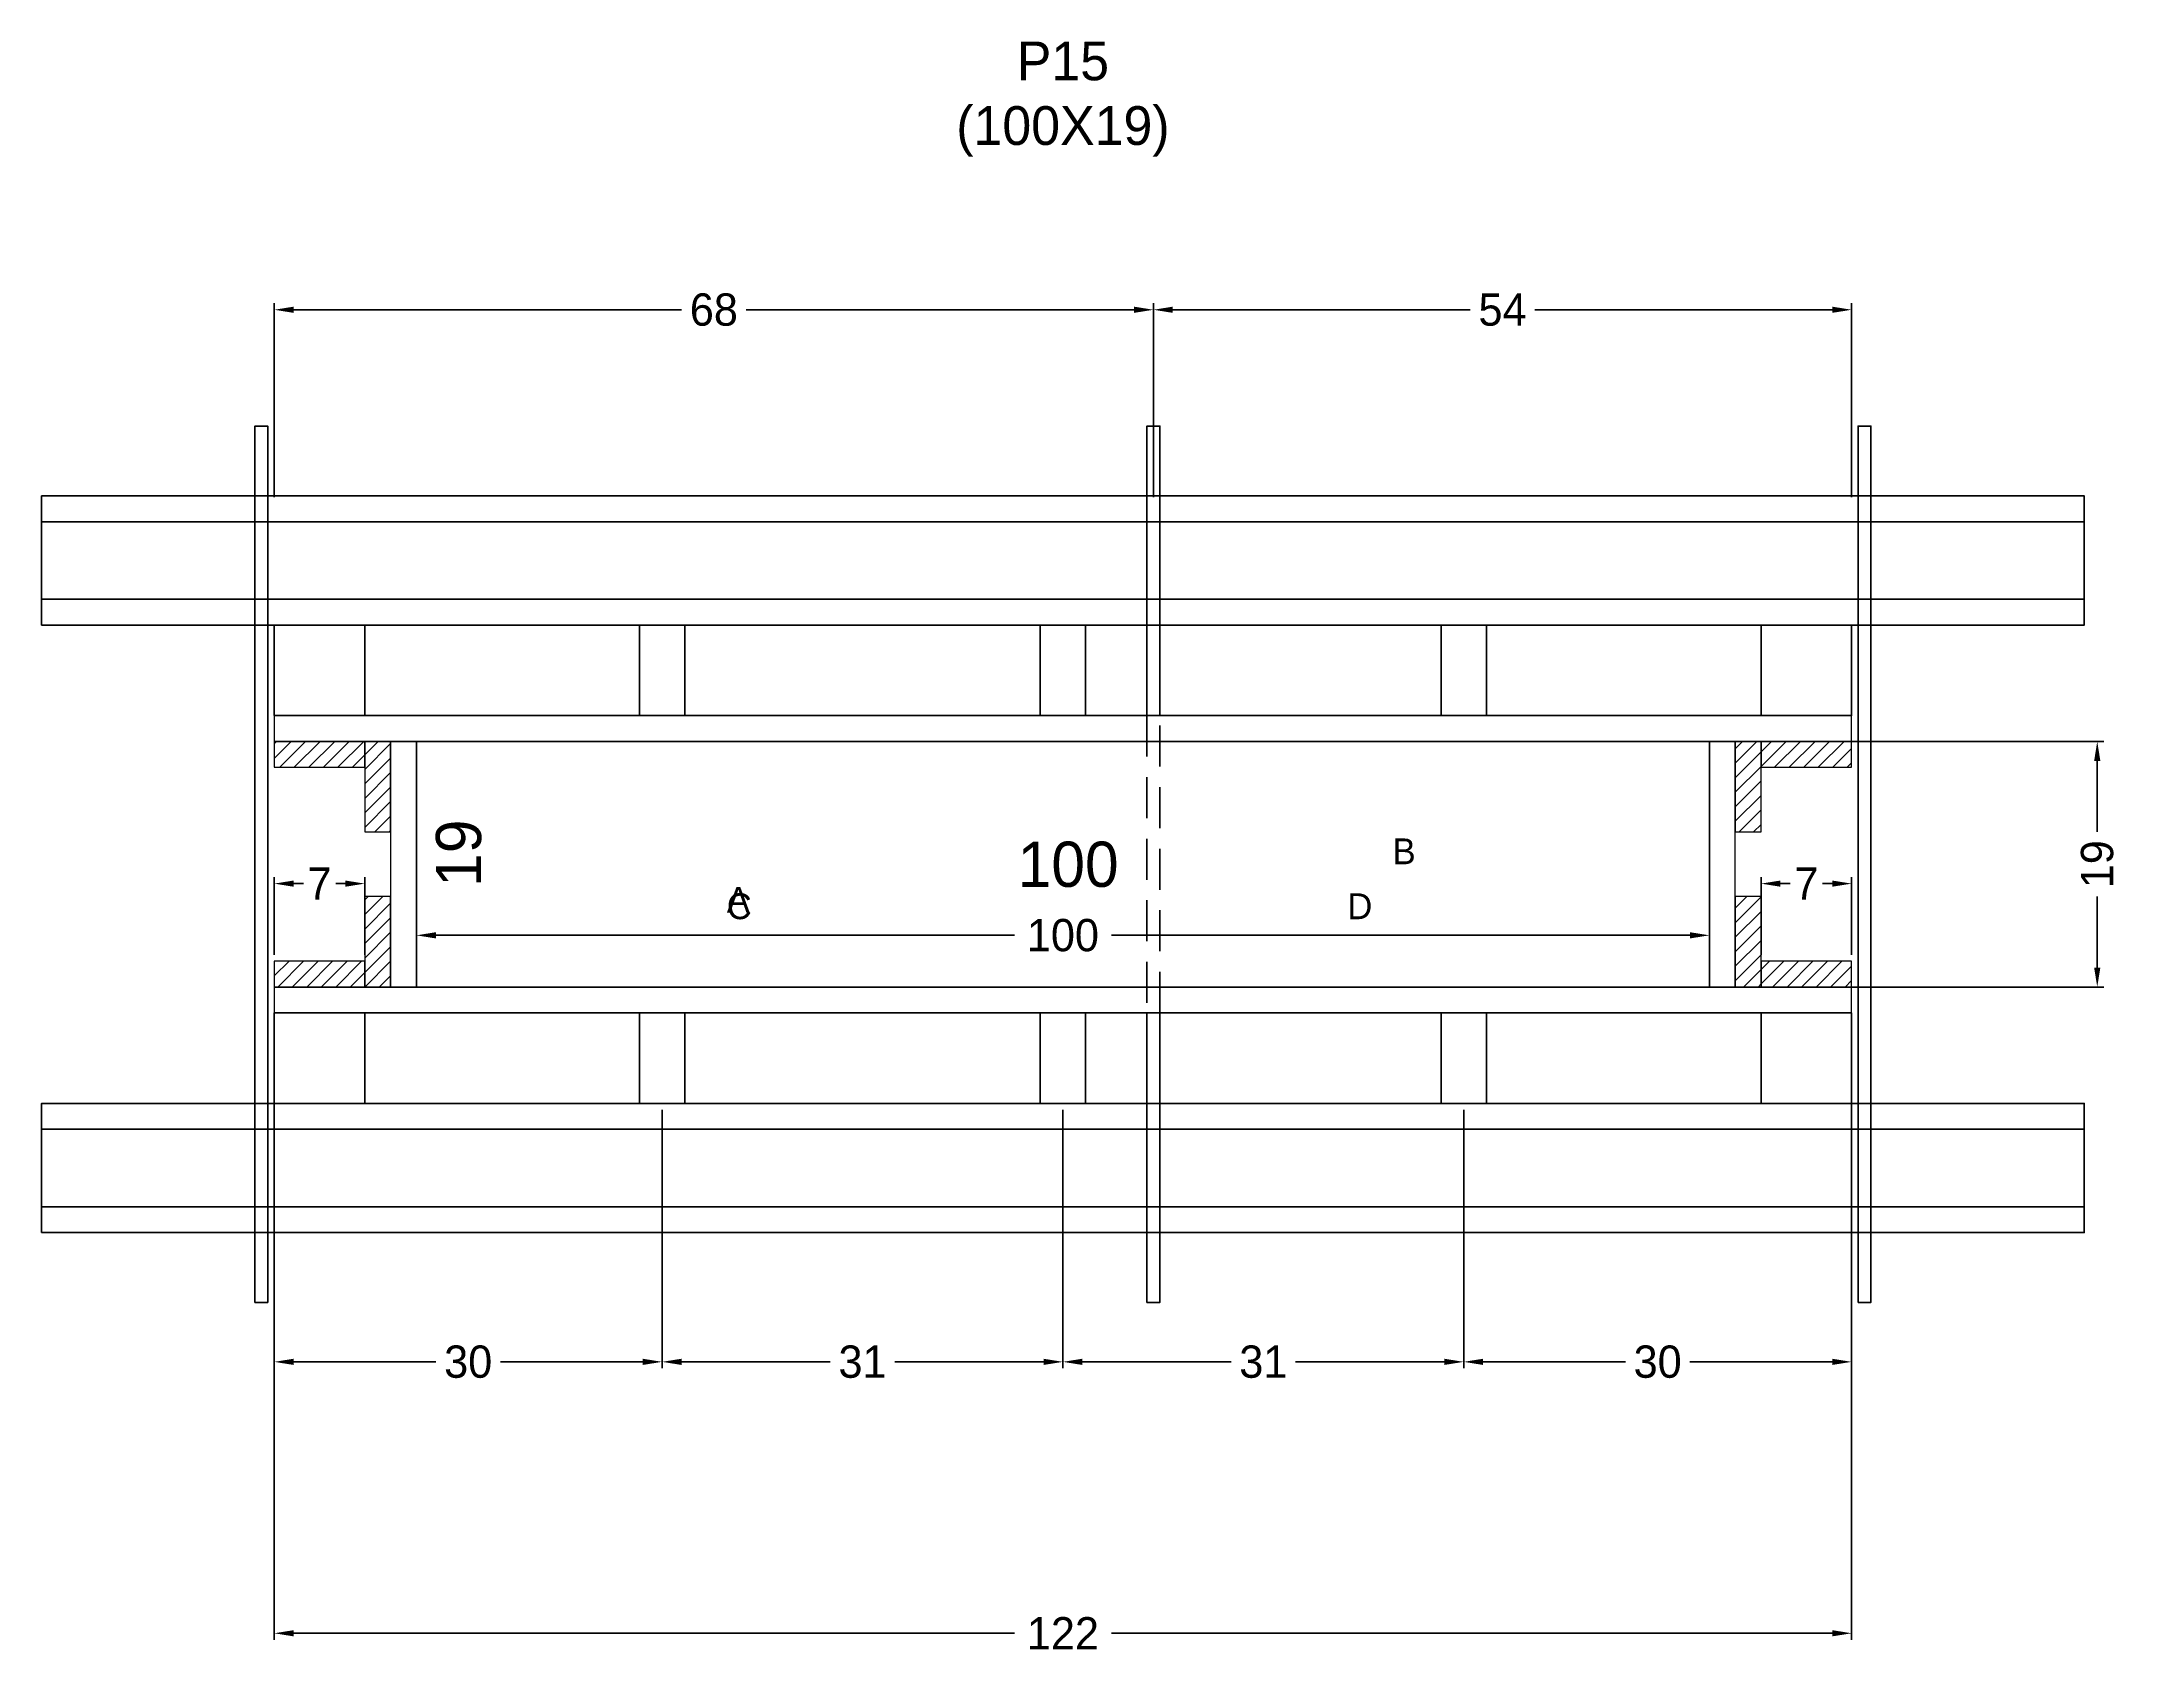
# Model space of a CAD drawing. Header units: centimetres. Extents: x -8500 to 4337, y -490 to 295.
# Drawn here: x -158 to 163.3, y 17.7 to 267.3 of the extents above; entities that cross this region are included whole.
import ezdxf

# ---------------------------------------------------------------- set-up
doc = ezdxf.new("R2010")
doc.units = ezdxf.units.CM
doc.linetypes.add('HIDDEN', pattern=[9.525, 6.35, -3.175])
for name, color, linetype in [('CHAPA', 140, 'Continuous'), ('COTA', 241, 'Continuous'), ('Hachura', 251, 'Continuous'), ('Madeira', 30, 'Continuous'), ('NOMENCLATURA', 7, 'Continuous'), ('Painéis', 200, 'Continuous'), ('Perfil Metálico', 150, 'Continuous'), ('SARRAFO', 251, 'Continuous'), ('TEXTO_GERAL', 7, 'Continuous')]:
    doc.layers.add(name, color=color, linetype=linetype)
doc.dimstyles.new('cotax2', dxfattribs={"dimtxt": 2.5, "dimasz": 1.5, "dimexe": 0.5, "dimexo": 0.5, "dimgap": 0.5, "dimtad": 1, "dimcen": 2.5, "dimazin": 3, "dimtfac": 1, "dimtmove": 0, "dimatfit": 3})
pattern_1 = [(45, (0, 0), (-1.122532, 1.122532), [])]

msp = doc.modelspace()

# ---------------------------------------------------------------- texts
at = {"layer": 'COTA'}
msp.add_text('19', height=7, rotation=90, dxfattribs=at).set_placement((-90, 136.5))
msp.add_text('100', height=7, dxfattribs=at).set_placement((-7, 136.5))
at = {"layer": 'NOMENCLATURA', "insert": (0, 249.5), "char_height": 6, "attachment_point": 8}
msp.add_mtext('P15\\P(100X19)', dxfattribs=at)
at = {"layer": 'TEXTO_GERAL'}
for s, p in [('B', (51, 140)), ('A', (-52, 132.5)), ('C', (-52, 131.5)), ('D', (44, 131.5))]:
    msp.add_text(s, height=4, dxfattribs=at).set_placement(p)

# ---------------------------------------------------------------- blocks, each defined once
blk = doc.blocks.new('_CLOSEDFILLED')
at = {"color": 0, "linetype": 'BYBLOCK'}
blk.add_solid([(-1, 0.16), (0, 0), (-1, -0.16)], dxfattribs=at)
blk = doc.blocks.new('*D24')
for p, q in [((-122, 116), (-122, 20)), ((122, 116), (122, 20)), ((-119, 21), (-7.5, 21)), ((7.5, 21), (119, 21))]:
    blk.add_line(p, q)
at = {"layer": 'Defpoints'}
for p in [(-122, 117), (122, 117), (-122, 21)]:
    blk.add_point(p, dxfattribs=at)
at = {"layer": 'COTA', "xscale": 3, "yscale": 3, "rotation": 180}
blk.add_blockref('_CLOSEDFILLED', (-122, 21), dxfattribs=at)
at = {"layer": 'COTA', "xscale": 3, "yscale": 3}
blk.add_blockref('_CLOSEDFILLED', (122, 21), dxfattribs=at)
at = {"layer": 'COTA', "insert": (0, 21), "char_height": 5, "attachment_point": 5}
blk.add_mtext('122', dxfattribs=at)
blk = doc.blocks.new('*D25')
for p, q in [((-122, 102), (-122, 62)), ((-62, 102), (-62, 62)), ((-119, 63), (-97, 63)), ((-87, 63), (-65, 63))]:
    blk.add_line(p, q)
at = {"layer": 'Defpoints'}
for p in [(-122, 103), (-62, 103), (-122, 63)]:
    blk.add_point(p, dxfattribs=at)
at = {"layer": 'COTA', "xscale": 3, "yscale": 3, "rotation": 180}
blk.add_blockref('_CLOSEDFILLED', (-122, 63), dxfattribs=at)
at = {"layer": 'COTA', "xscale": 3, "yscale": 3}
blk.add_blockref('_CLOSEDFILLED', (-62, 63), dxfattribs=at)
at = {"layer": 'COTA', "insert": (-92, 63), "char_height": 5, "attachment_point": 5}
blk.add_mtext('30', dxfattribs=at)
blk = doc.blocks.new('*D26')
for p, q in [((-62, 102), (-62, 62)), ((0, 102), (0, 62)), ((-59, 63), (-36, 63)), ((-26, 63), (-3, 63))]:
    blk.add_line(p, q)
at = {"layer": 'Defpoints'}
for p in [(-62, 103), (0, 103), (-62, 63)]:
    blk.add_point(p, dxfattribs=at)
at = {"layer": 'COTA', "xscale": 3, "yscale": 3, "rotation": 180}
blk.add_blockref('_CLOSEDFILLED', (-62, 63), dxfattribs=at)
at = {"layer": 'COTA', "xscale": 3, "yscale": 3}
blk.add_blockref('_CLOSEDFILLED', (0, 63), dxfattribs=at)
at = {"layer": 'COTA', "insert": (-31, 63), "char_height": 5, "attachment_point": 5}
blk.add_mtext('31', dxfattribs=at)
blk = doc.blocks.new('*D27')
for p, q in [((0, 102), (0, 62)), ((62, 102), (62, 62)), ((3, 63), (26, 63)), ((36, 63), (59, 63))]:
    blk.add_line(p, q)
at = {"layer": 'Defpoints'}
for p in [(0, 103), (62, 103), (0, 63)]:
    blk.add_point(p, dxfattribs=at)
at = {"layer": 'COTA', "xscale": 3, "yscale": 3, "rotation": 180}
blk.add_blockref('_CLOSEDFILLED', (0, 63), dxfattribs=at)
at = {"layer": 'COTA', "xscale": 3, "yscale": 3}
blk.add_blockref('_CLOSEDFILLED', (62, 63), dxfattribs=at)
at = {"layer": 'COTA', "insert": (31, 63), "char_height": 5, "attachment_point": 5}
blk.add_mtext('31', dxfattribs=at)
blk = doc.blocks.new('*D28')
for p, q in [((62, 102), (62, 62)), ((122, 102), (122, 62)), ((65, 63), (87, 63)), ((97, 63), (119, 63))]:
    blk.add_line(p, q)
at = {"layer": 'Defpoints'}
for p in [(62, 103), (122, 103), (62, 63)]:
    blk.add_point(p, dxfattribs=at)
at = {"layer": 'COTA', "xscale": 3, "yscale": 3, "rotation": 180}
blk.add_blockref('_CLOSEDFILLED', (62, 63), dxfattribs=at)
at = {"layer": 'COTA', "xscale": 3, "yscale": 3}
blk.add_blockref('_CLOSEDFILLED', (122, 63), dxfattribs=at)
at = {"layer": 'COTA', "insert": (92, 63), "char_height": 5, "attachment_point": 5}
blk.add_mtext('30', dxfattribs=at)
blk = doc.blocks.new('*D29')
for p, q in [((-100, 122), (-100, 130)), ((-97, 129), (-7.5, 129)), ((7.5, 129), (97, 129)), ((100, 122), (100, 130))]:
    blk.add_line(p, q)
at = {"layer": 'Defpoints'}
for p in [(-100, 129), (-100, 121), (100, 121)]:
    blk.add_point(p, dxfattribs=at)
at = {"layer": 'COTA', "xscale": 3, "yscale": 3, "rotation": 180}
blk.add_blockref('_CLOSEDFILLED', (-100, 129), dxfattribs=at)
at = {"layer": 'COTA', "xscale": 3, "yscale": 3}
blk.add_blockref('_CLOSEDFILLED', (100, 129), dxfattribs=at)
at = {"layer": 'COTA', "insert": (0, 129), "char_height": 5, "attachment_point": 5}
blk.add_mtext('100', dxfattribs=at)
blk = doc.blocks.new('*D30')
for p, q in [((101, 159), (161, 159)), ((160, 145), (160, 156)), ((160, 124), (160, 135)), ((101, 121), (161, 121))]:
    blk.add_line(p, q)
at = {"layer": 'Defpoints'}
for p in [(100, 159), (100, 121), (160, 121)]:
    blk.add_point(p, dxfattribs=at)
at = {"layer": 'COTA', "xscale": 3, "yscale": 3}
for p, rotation in [((160, 159), 90), ((160, 121), -90.00000000000001)]:
    blk.add_blockref('_CLOSEDFILLED', p, dxfattribs=dict(at, rotation=rotation))
at = {"layer": 'COTA', "insert": (160, 140), "char_height": 5, "attachment_point": 5, "rotation": 90}
blk.add_mtext('19', dxfattribs=at)
blk = doc.blocks.new('*D31')
for p, q in [((-122, 126), (-122, 138)), ((-119, 137), (-117.5, 137)), ((-112.5, 137), (-111, 137)), ((-108, 126), (-108, 138))]:
    blk.add_line(p, q)
at = {"layer": 'Defpoints'}
for p in [(-122, 137), (-122, 125), (-108, 125)]:
    blk.add_point(p, dxfattribs=at)
at = {"layer": 'COTA', "xscale": 3, "yscale": 3, "rotation": 180}
blk.add_blockref('_CLOSEDFILLED', (-122, 137), dxfattribs=at)
at = {"layer": 'COTA', "xscale": 3, "yscale": 3}
blk.add_blockref('_CLOSEDFILLED', (-108, 137), dxfattribs=at)
at = {"layer": 'COTA', "insert": (-115, 137), "char_height": 5, "attachment_point": 5}
blk.add_mtext('7', dxfattribs=at)
blk = doc.blocks.new('*D32')
for p, q in [((108, 126), (108, 138)), ((111, 137), (112.5, 137)), ((117.5, 137), (119, 137)), ((122, 126), (122, 138))]:
    blk.add_line(p, q)
at = {"layer": 'Defpoints'}
for p in [(108, 137), (108, 125), (122, 125)]:
    blk.add_point(p, dxfattribs=at)
at = {"layer": 'COTA', "xscale": 3, "yscale": 3, "rotation": 180}
blk.add_blockref('_CLOSEDFILLED', (108, 137), dxfattribs=at)
at = {"layer": 'COTA', "xscale": 3, "yscale": 3}
blk.add_blockref('_CLOSEDFILLED', (122, 137), dxfattribs=at)
at = {"layer": 'COTA', "insert": (115, 137), "char_height": 5, "attachment_point": 5}
blk.add_mtext('7', dxfattribs=at)
blk = doc.blocks.new('*D33')
for p, q in [((-122, 196.8), (-122, 226.8)), ((-119, 225.8), (-59, 225.8)), ((-49, 225.8), (11, 225.8)), ((14, 196.8), (14, 226.8))]:
    blk.add_line(p, q)
at = {"layer": 'Defpoints'}
for p in [(-122, 225.8), (-122, 195.8), (14, 195.8)]:
    blk.add_point(p, dxfattribs=at)
at = {"layer": 'COTA', "xscale": 3, "yscale": 3, "rotation": 180}
blk.add_blockref('_CLOSEDFILLED', (-122, 225.8), dxfattribs=at)
at = {"layer": 'COTA', "xscale": 3, "yscale": 3}
blk.add_blockref('_CLOSEDFILLED', (14, 225.8), dxfattribs=at)
at = {"layer": 'COTA', "insert": (-54, 225.8), "char_height": 5, "attachment_point": 5}
blk.add_mtext('68', dxfattribs=at)
blk = doc.blocks.new('*D34')
for p, q in [((14, 196.8), (14, 226.8)), ((17, 225.8), (63, 225.8)), ((73, 225.8), (119, 225.8)), ((122, 196.8), (122, 226.8))]:
    blk.add_line(p, q)
at = {"layer": 'Defpoints'}
for p in [(14, 225.8), (14, 195.8), (122, 195.8)]:
    blk.add_point(p, dxfattribs=at)
at = {"layer": 'COTA', "xscale": 3, "yscale": 3, "rotation": 180}
blk.add_blockref('_CLOSEDFILLED', (14, 225.8), dxfattribs=at)
at = {"layer": 'COTA', "xscale": 3, "yscale": 3}
blk.add_blockref('_CLOSEDFILLED', (122, 225.8), dxfattribs=at)
at = {"layer": 'COTA', "insert": (68, 225.8), "char_height": 5, "attachment_point": 5}
blk.add_mtext('54', dxfattribs=at)

# ---------------------------------------------------------------- dimensions: what is measured, and where the dimension line sits
at = {"layer": 'COTA'}
for base, p1, p2, picture, middle in [((-122, 225.8), (-122, 195.8), (14, 195.8), '*D33', (-54, 225.8)), ((14, 225.8), (14, 195.8), (122, 195.8), '*D34', (68, 225.8)), ((-122, 137), (-122, 125), (-108, 125), '*D31', (-115, 137)), ((108, 137), (108, 125), (122, 125), '*D32', (115, 137)), ((-100, 129), (-100, 121), (100, 121), '*D29', (0, 129)), ((-122, 21), (-122, 117), (122, 117), '*D24', (0, 21))]:
    dim = msp.add_linear_dim(base=base, p1=p1, p2=p2, dimstyle='cotax2', dxfattribs=at)
    dim.commit()
    dim.dimension.update_dxf_attribs({"geometry": picture, "text_midpoint": middle})
dim = msp.add_linear_dim(base=(160, 121), p1=(100, 121), p2=(100, 159), angle=90, dimstyle='cotax2', dxfattribs=at)
dim.commit()
dim.dimension.update_dxf_attribs({"geometry": '*D30', "text_midpoint": (160, 140)})
for base, p1, p2, text, picture, middle in [((-122, 63), (-122, 103), (-62, 103), '30', '*D25', (-92, 63)), ((-62, 63), (-62, 103), (0, 103), '31', '*D26', (-31, 63)), ((0, 63), (0, 103), (62, 103), '31', '*D27', (31, 63)), ((62, 63), (62, 103), (122, 103), '30', '*D28', (92, 63))]:
    dim = msp.add_linear_dim(base=base, p1=p1, p2=p2, text=text, dimstyle='cotax2', dxfattribs=at)
    dim.commit()
    dim.dimension.update_dxf_attribs({"geometry": picture, "text_midpoint": middle})

# ---------------------------------------------------------------- hatches: boundary and pattern name
at = {"layer": 'Hachura'}
h = msp.add_hatch(dxfattribs=at)
h.set_pattern_fill('ANSI31')
h.set_pattern_definition(pattern_1)
h.paths.add_polyline_path([(-122, 155), (-108, 155), (-108, 159), (-122, 159)])
h = msp.add_hatch(dxfattribs=at)
h.set_pattern_fill('ANSI31')
h.set_pattern_definition(pattern_1)
h.paths.add_polyline_path([(-108, 145), (-104, 145), (-104, 159), (-108, 159)])
h = msp.add_hatch(dxfattribs=at)
h.set_pattern_fill('ANSI31')
h.set_pattern_definition(pattern_1)
h.paths.add_polyline_path([(104, 145), (108, 145), (108, 159), (104, 159)])
h = msp.add_hatch(dxfattribs=at)
h.set_pattern_fill('ANSI31')
h.set_pattern_definition(pattern_1)
h.paths.add_polyline_path([(108, 155), (122, 155), (122, 159), (108, 159)])
h = msp.add_hatch(dxfattribs=at)
h.set_pattern_fill('ANSI31')
h.set_pattern_definition(pattern_1)
h.paths.add_polyline_path([(-108, 121), (-104, 121), (-104, 135), (-108, 135)])
h = msp.add_hatch(dxfattribs=at)
h.set_pattern_fill('ANSI31')
h.set_pattern_definition(pattern_1)
h.paths.add_polyline_path([(104, 121), (108, 121), (108, 135), (104, 135)])
h = msp.add_hatch(dxfattribs=at)
h.set_pattern_fill('ANSI31')
h.set_pattern_definition(pattern_1)
h.paths.add_polyline_path([(-122, 121), (-108, 121), (-108, 125), (-122, 125)])
h = msp.add_hatch(dxfattribs=at)
h.set_pattern_fill('ANSI31')
h.set_pattern_definition(pattern_1)
h.paths.add_polyline_path([(108, 121), (122, 121), (122, 125), (108, 125)])

# ---------------------------------------------------------------- linework, layer by layer
at = {"layer": 'CHAPA', "lineweight": 18}
for points in [[(-122, 159), (122, 159), (122, 163), (-122, 163)], [(-122, 159), (122, 159), (122, 163), (-122, 163)], [(-104, 121), (-100, 121), (-100, 159), (-104, 159)], [(-104, 121), (-100, 121), (-100, 159), (-104, 159)], [(100, 121), (104, 121), (104, 159), (100, 159)], [(100, 121), (104, 121), (104, 159), (100, 159)], [(-122, 117), (122, 117), (122, 121), (-122, 121)], [(-122, 117), (122, 117), (122, 121), (-122, 121)]]:
    msp.add_lwpolyline(points, close=True, dxfattribs=at)
at = {"layer": 'Hachura'}
for points in [[(-125, 72.2), (-123, 72.2), (-123, 207.8), (-125, 207.8)], [(13, 163), (15, 163), (15, 207.8), (13, 207.8)], [(123, 72.2), (125, 72.2), (125, 207.8), (123, 207.8)], [(13, 72.2), (15, 72.2), (15, 117), (13, 117)]]:
    msp.add_lwpolyline(points, close=True, dxfattribs=at)
at = {"layer": 'Hachura', "linetype": 'HIDDEN'}
msp.add_lwpolyline([(13, 117), (15, 117), (15, 163), (13, 163)], close=True, dxfattribs=at)
at = {"layer": 'Madeira', "color": 126}
for points in [[(-122, 163), (122, 163), (122, 177), (-122, 177)], [(-122, 163), (-108, 163), (-108, 177), (-122, 177)], [(-65.5, 163), (-58.5, 163), (-58.5, 177), (-65.5, 177)], [(-3.5, 163), (3.5, 163), (3.5, 177), (-3.5, 177)], [(58.5, 163), (65.5, 163), (65.5, 177), (58.5, 177)], [(108, 163), (122, 163), (122, 177), (108, 177)], [(-122, 103), (122, 103), (122, 117), (-122, 117)], [(-122, 103), (-108, 103), (-108, 117), (-122, 117)], [(-65.5, 103), (-58.5, 103), (-58.5, 117), (-65.5, 117)], [(-3.5, 103), (3.5, 103), (3.5, 117), (-3.5, 117)], [(58.5, 103), (65.5, 103), (65.5, 117), (58.5, 117)], [(108, 103), (122, 103), (122, 117), (108, 117)]]:
    msp.add_lwpolyline(points, close=True, dxfattribs=at)
at = {"layer": 'Painéis'}
msp.add_lwpolyline([(-100, 121), (100, 121), (100, 159), (-100, 159)], close=True, dxfattribs=at)
at = {"layer": 'Perfil Metálico', "color": 224}
for points in [[(-158, 177), (158, 177), (158, 197), (-158, 197)], [(-158, 181), (158, 181), (158, 193), (-158, 193)], [(-158, 83), (158, 83), (158, 103), (-158, 103)], [(-158, 87), (158, 87), (158, 99), (-158, 99)]]:
    msp.add_lwpolyline(points, close=True, dxfattribs=at)
at = {"layer": 'SARRAFO', "color": 251, "lineweight": 13}
for points in [[(-122, 155), (-108, 155), (-108, 159), (-122, 159)], [(-108, 145), (-104, 145), (-104, 159), (-108, 159)], [(104, 145), (108, 145), (108, 159), (104, 159)], [(108, 155), (122, 155), (122, 159), (108, 159)], [(-108, 121), (-104, 121), (-104, 135), (-108, 135)], [(104, 121), (108, 121), (108, 135), (104, 135)], [(-122, 121), (-108, 121), (-108, 125), (-122, 125)], [(108, 121), (122, 121), (122, 125), (108, 125)]]:
    msp.add_lwpolyline(points, close=True, dxfattribs=at)

msp.set_redraw_order([(e.dxf.handle, doc.entitydb.next_handle()) for e in msp.query("TEXT MTEXT ATTDEF DIMENSION ARC_DIMENSION")])  # texts and dimensions are drawn at this point

doc.saveas('drawing.dxf')
